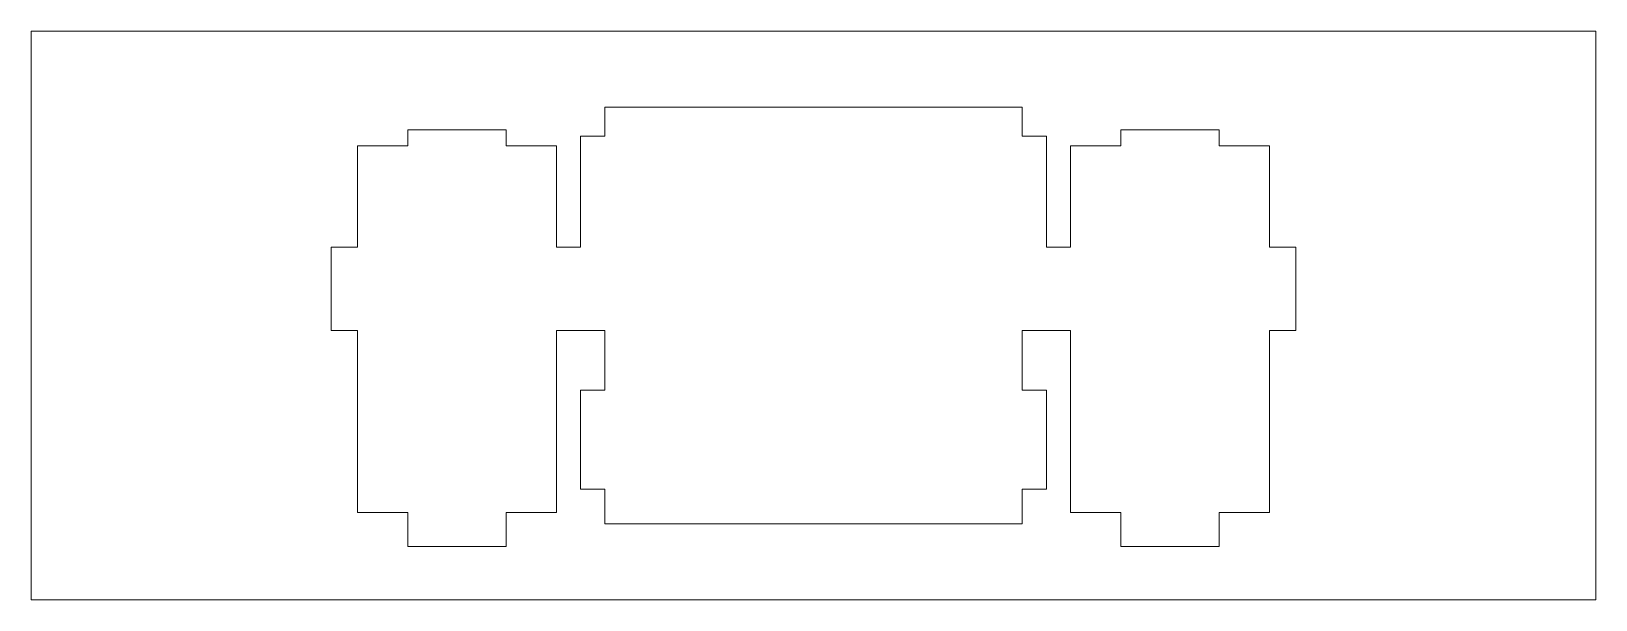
# Model space of a CAD drawing. Header units: millimetres. Extents: x -3 to 616, y -3 to 391.
# Drawn here: x 102.7 to 155.1, y 366.7 to 385.7 of the extents above; entities that cross this region are included whole.
import ezdxf

# ---------------------------------------------------------------- set-up
doc = ezdxf.new("R2010")
doc.units = ezdxf.units.MM
doc.header["$MEASUREMENT"] = 0
doc.layers.add('Templates', color=7, linetype='Continuous')

msp = doc.modelspace()

# ---------------------------------------------------------------- linework, layer by layer
at = {"layer": 'Templates', "lineweight": 9}
msp.add_open_spline([(102.747, 385.717), (102.747, 385.717), (102.747, 366.667), (102.747, 366.667), (102.747, 366.667), (102.747, 366.667), (155.135, 366.667), (155.135, 366.667), (155.135, 366.667), (155.135, 366.667), (155.135, 385.717), (155.135, 385.717), (155.135, 385.717), (155.135, 385.717), (102.747, 385.717), (102.747, 385.717)], degree=3, knots=[0, 0, 0, 0, 0.2, 0.2, 0.2, 0.2, 0.4, 0.4, 0.4, 0.4, 0.6, 0.6, 0.6, 0.6, 1, 1, 1, 1], dxfattribs=at)
for points in [[(135.926, 383.177), (135.926, 383.177), (121.956, 383.177), (121.956, 383.177)], [(121.956, 383.177), (121.956, 383.177), (121.956, 382.196), (121.956, 382.196)], [(135.926, 382.196), (135.926, 382.196), (135.926, 383.177), (135.926, 383.177)], [(118.654, 382.415), (118.654, 382.415), (115.352, 382.415), (115.352, 382.415)], [(115.352, 382.415), (115.352, 382.415), (115.352, 381.881), (115.352, 381.881)], [(118.654, 381.881), (118.654, 381.881), (118.654, 382.415), (118.654, 382.415)], [(121.956, 382.196), (121.956, 382.196), (121.143, 382.196), (121.143, 382.196)], [(121.143, 382.196), (121.143, 382.196), (121.143, 378.478), (121.143, 378.478)], [(136.739, 382.196), (136.739, 382.196), (135.926, 382.196), (135.926, 382.196)], [(136.739, 378.478), (136.739, 378.478), (136.739, 382.196), (136.739, 382.196)], [(142.53, 382.415), (142.53, 382.415), (139.228, 382.415), (139.228, 382.415)], [(139.228, 382.415), (139.228, 382.415), (139.228, 381.881), (139.228, 381.881)], [(142.53, 381.881), (142.53, 381.881), (142.53, 382.415), (142.53, 382.415)], [(115.352, 381.881), (115.352, 381.881), (113.676, 381.881), (113.676, 381.881)], [(113.676, 381.881), (113.676, 381.881), (113.676, 378.478), (113.676, 378.478)], [(120.331, 381.881), (120.331, 381.881), (118.654, 381.881), (118.654, 381.881)], [(120.331, 381.881), (120.331, 381.881), (120.331, 381.881), (120.331, 381.881)], [(120.331, 378.478), (120.331, 378.478), (120.331, 381.881), (120.331, 381.881)], [(139.228, 381.881), (139.228, 381.881), (137.552, 381.881), (137.552, 381.881)], [(137.552, 381.881), (137.552, 381.881), (137.552, 378.478), (137.552, 378.478)], [(144.207, 381.881), (144.207, 381.881), (142.53, 381.881), (142.53, 381.881)], [(144.207, 378.478), (144.207, 378.478), (144.207, 381.881), (144.207, 381.881)], [(113.676, 378.478), (113.676, 378.478), (112.787, 378.478), (112.787, 378.478)], [(112.787, 378.478), (112.787, 378.478), (112.787, 375.684), (112.787, 375.684)], [(121.143, 378.478), (121.143, 378.478), (120.331, 378.478), (120.331, 378.478)], [(137.552, 378.478), (137.552, 378.478), (136.739, 378.478), (136.739, 378.478)], [(145.096, 378.478), (145.096, 378.478), (144.207, 378.478), (144.207, 378.478)], [(145.096, 375.684), (145.096, 375.684), (145.096, 378.478), (145.096, 378.478)], [(112.787, 375.684), (112.787, 375.684), (113.676, 375.684), (113.676, 375.684)], [(113.676, 375.684), (113.676, 375.684), (113.676, 369.588), (113.676, 369.588)], [(120.331, 369.588), (120.331, 369.588), (120.331, 375.684), (120.331, 375.684)], [(120.331, 375.684), (120.331, 375.684), (121.956, 375.684), (121.956, 375.684)], [(121.956, 375.684), (121.956, 375.684), (121.956, 373.687), (121.956, 373.687)], [(135.926, 373.687), (135.926, 373.687), (135.926, 375.684), (135.926, 375.684)], [(135.926, 375.684), (135.926, 375.684), (137.552, 375.684), (137.552, 375.684)], [(137.552, 375.684), (137.552, 375.684), (137.552, 369.588), (137.552, 369.588)], [(144.207, 369.588), (144.207, 369.588), (144.207, 375.684), (144.207, 375.684)], [(144.207, 375.684), (144.207, 375.684), (145.096, 375.684), (145.096, 375.684)], [(121.143, 373.687), (121.143, 373.687), (121.143, 370.375), (121.143, 370.375)], [(121.956, 373.687), (121.956, 373.687), (121.143, 373.687), (121.143, 373.687)], [(136.739, 373.687), (136.739, 373.687), (135.926, 373.687), (135.926, 373.687)], [(136.739, 370.375), (136.739, 370.375), (136.739, 373.687), (136.739, 373.687)], [(121.143, 370.375), (121.143, 370.375), (121.956, 370.375), (121.956, 370.375)], [(121.956, 369.207), (121.956, 369.207), (121.956, 370.375), (121.956, 370.375)], [(135.926, 369.207), (135.926, 369.207), (135.926, 370.375), (135.926, 370.375)], [(135.926, 370.375), (135.926, 370.375), (136.739, 370.375), (136.739, 370.375)], [(113.676, 369.588), (113.676, 369.588), (115.352, 369.588), (115.352, 369.588)], [(115.352, 369.588), (115.352, 369.588), (115.352, 368.445), (115.352, 368.445)], [(118.654, 368.445), (118.654, 368.445), (118.654, 369.588), (118.654, 369.588)], [(118.654, 369.588), (118.654, 369.588), (120.331, 369.588), (120.331, 369.588)], [(137.552, 369.588), (137.552, 369.588), (139.228, 369.588), (139.228, 369.588)], [(137.552, 369.588), (137.552, 369.588), (137.552, 369.588), (137.552, 369.588)], [(139.228, 369.588), (139.228, 369.588), (139.228, 368.445), (139.228, 368.445)], [(142.53, 368.445), (142.53, 368.445), (142.53, 369.588), (142.53, 369.588)], [(142.53, 369.588), (142.53, 369.588), (144.207, 369.588), (144.207, 369.588)], [(121.956, 369.207), (121.956, 369.207), (135.926, 369.207), (135.926, 369.207)], [(115.352, 368.445), (115.352, 368.445), (118.654, 368.445), (118.654, 368.445)], [(139.228, 368.445), (139.228, 368.445), (142.53, 368.445), (142.53, 368.445)]]:
    msp.add_open_spline(points, degree=3, dxfattribs=at)

doc.saveas('drawing.dxf')
